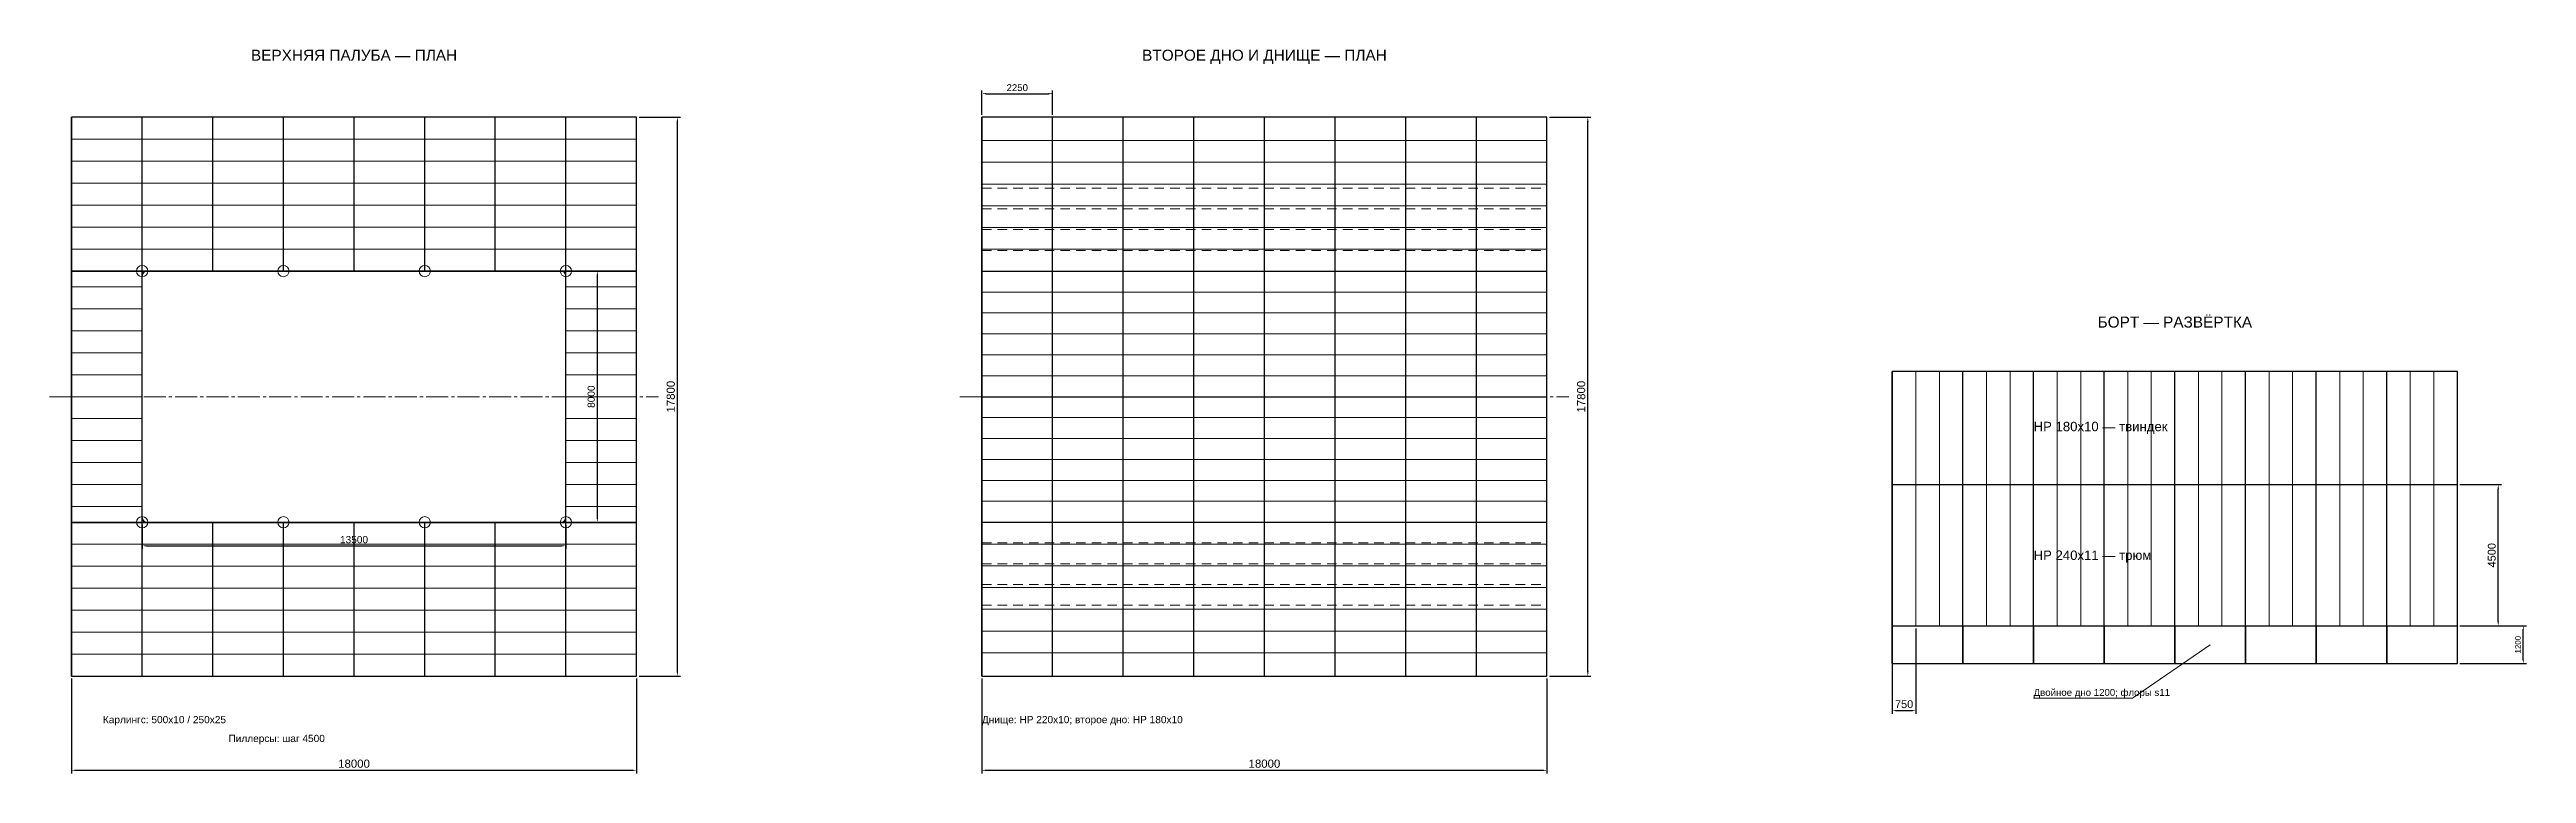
# Model space of a CAD drawing. Header units: millimetres. Extents: x -800 to 110364, y 12297 to 117015.
# Drawn here: x -700 to 78200, y 61500 to 84555 of the extents above; entities that cross this region are included whole.
import ezdxf
from ezdxf.enums import TextEntityAlignment as Align

# ---------------------------------------------------------------- set-up
doc = ezdxf.new("R2010")
doc.units = ezdxf.units.MM
doc.linetypes.add('AXIS', pattern=[1000, 700, -100, 100, -100])
doc.linetypes.add('HIDDEN_P', pattern=[500, 300, -200])
for name, color, linetype, lineweight in [('02_DECK_AXIS', 30, 'AXIS', 13), ('02_DECK_DIM', 2, 'Continuous', 13), ('02_DECK_HULL', 4, 'Continuous', 30), ('02_DECK_STRONG', 5, 'Continuous', 30), ('02_DECK_STRUCT', 7, 'Continuous', 20), ('02_DECK_TEXT', 7, 'Continuous', 13), ('03_BOTTOM_AXIS', 30, 'AXIS', 13), ('03_BOTTOM_DIM', 2, 'Continuous', 13), ('03_BOTTOM_HIDDEN', 8, 'HIDDEN_P', 13), ('03_BOTTOM_HULL', 4, 'Continuous', 30), ('03_BOTTOM_STRONG', 5, 'Continuous', 30), ('03_BOTTOM_STRUCT', 7, 'Continuous', 20), ('03_BOTTOM_TEXT', 7, 'Continuous', 13), ('05_SIDE_DIM', 2, 'Continuous', 13), ('05_SIDE_HULL', 4, 'Continuous', 30), ('05_SIDE_SEAM', 7, 'Continuous', 13), ('05_SIDE_STRONG', 5, 'Continuous', 30), ('05_SIDE_STRUCT', 7, 'Continuous', 20), ('05_SIDE_TEXT', 7, 'Continuous', 13)]:
    doc.layers.add(name, color=color, linetype=linetype, lineweight=lineweight)
doc.styles.add('RU', font='arial.ttf')
doc.dimstyles.get("Standard").update_dxf_attribs({"dimtxt": 2.5, "dimasz": 2.5, "dimexe": 1.25, "dimexo": 0.625, "dimtad": 1, "dimtxsty": 'Standard', "dimcen": 2.5, "dimazin": 3, "dimtfac": 1, "dimtmove": 0, "dimatfit": 3, "dimarcsym": 0})

msp = doc.modelspace()

# ---------------------------------------------------------------- texts
at = {"layer": '02_DECK_TEXT', "style": 'RU'}
msp.add_text('ВЕРХНЯЯ ПАЛУБА — ПЛАН', height=350, dxfattribs=at).set_placement((9000, 84200), align=Align.CENTER)
for s, p in [('Карлингс: 500x10 / 250x25', (1000, 63100)), ('Пиллерсы: шаг 4500', (5000, 62500))]:
    msp.add_text(s, height=230, dxfattribs=at).set_placement(p)
at = {"layer": '03_BOTTOM_TEXT', "style": 'RU'}
msp.add_text('ВТОРОЕ ДНО И ДНИЩЕ — ПЛАН', height=350, dxfattribs=at).set_placement((38000, 84200), align=Align.CENTER)
msp.add_text('Днище: HP 220x10; второе дно: HP 180x10', height=230, dxfattribs=at).set_placement((29000, 63100))
at = {"layer": '05_SIDE_TEXT', "style": 'RU'}
msp.add_text('БОРТ — РАЗВЁРТКА', height=350, dxfattribs=at).set_placement((67000, 75700), align=Align.CENTER)
for s, height, p in [('HP 180x10 — твиндек', 300, (62500, 72400)), ('HP 240x11 — трюм', 300, (62500, 68300)), ('Двойное дно 1200; флоры s11', 220, (62500, 63970))]:
    msp.add_text(s, height=height, dxfattribs=at).set_placement(p)

# ---------------------------------------------------------------- dimensions: what is measured, and where the dimension line sits
at = {"layer": '02_DECK_DIM'}
for base, p1, p2, override in [((19300, 64600), (18000, 64600), (18000, 82400), {"dimtxt": 260, "dimasz": 156, "dimexe": 100, "dimexo": 80, "dimgap": 80, "dimtad": 1, "dimdec": 1, "dimzin": 8, "dimtxsty": 'RU', "dimclrd": 2, "dimclre": 2, "dimclrt": 7}), ((16750, 69500), (15750, 69500), (15750, 77500), {"dimtxt": 230, "dimasz": 138, "dimexe": 100, "dimexo": 80, "dimgap": 80, "dimtad": 1, "dimdec": 1, "dimzin": 8, "dimtxsty": 'RU', "dimclrd": 2, "dimclre": 2, "dimclrt": 7})]:
    msp.add_linear_dim(base=base, p1=p1, p2=p2, angle=90, dimstyle='Standard', override=override, dxfattribs=at).render()
for base, p1, p2, override in [((2250, 68750), (2250, 69500), (15750, 69500), {"dimtxt": 230, "dimasz": 138, "dimexe": 100, "dimexo": 80, "dimgap": 80, "dimtad": 1, "dimdec": 1, "dimzin": 8, "dimtxsty": 'RU', "dimclrd": 2, "dimclre": 2, "dimclrt": 7}), ((0, 61600), (0, 64600), (18000, 64600), {"dimtxt": 260, "dimasz": 156, "dimexe": 100, "dimexo": 80, "dimgap": 80, "dimtad": 1, "dimdec": 1, "dimzin": 8, "dimtxsty": 'RU', "dimclrd": 2, "dimclre": 2, "dimclrt": 7})]:
    msp.add_linear_dim(base=base, p1=p1, p2=p2, dimstyle='Standard', override=override, dxfattribs=at).render()
at = {"layer": '03_BOTTOM_DIM'}
for base, p1, p2, override in [((29000, 83150), (29000, 82400), (31250, 82400), {"dimtxt": 220, "dimasz": 132, "dimexe": 100, "dimexo": 80, "dimgap": 80, "dimtad": 1, "dimdec": 1, "dimzin": 8, "dimtxsty": 'RU', "dimclrd": 2, "dimclre": 2, "dimclrt": 7}), ((29000, 61600), (29000, 64600), (47000, 64600), {"dimtxt": 260, "dimasz": 156, "dimexe": 100, "dimexo": 80, "dimgap": 80, "dimtad": 1, "dimdec": 1, "dimzin": 8, "dimtxsty": 'RU', "dimclrd": 2, "dimclre": 2, "dimclrt": 7})]:
    msp.add_linear_dim(base=base, p1=p1, p2=p2, dimstyle='Standard', override=override, dxfattribs=at).render()
msp.add_linear_dim(base=(48300, 64600), p1=(47000, 64600), p2=(47000, 82400), angle=90, dimstyle='Standard', override={"dimtxt": 260, "dimasz": 156, "dimexe": 100, "dimexo": 80, "dimgap": 80, "dimtad": 1, "dimdec": 1, "dimzin": 8, "dimtxsty": 'RU', "dimclrd": 2, "dimclre": 2, "dimclrt": 7}, dxfattribs=at).render()
at = {"layer": '05_SIDE_DIM'}
for base, p1, p2, override in [((77300, 66200), (76000, 66200), (76000, 70700), {"dimtxt": 250, "dimasz": 150, "dimexe": 100, "dimexo": 80, "dimgap": 80, "dimtad": 1, "dimdec": 1, "dimzin": 8, "dimtxsty": 'RU', "dimclrd": 2, "dimclre": 2, "dimclrt": 7}), ((78100, 65000), (76000, 65000), (76000, 66200), {"dimtxt": 180, "dimasz": 108, "dimexe": 100, "dimexo": 80, "dimgap": 80, "dimtad": 1, "dimdec": 1, "dimzin": 8, "dimtxsty": 'RU', "dimclrd": 2, "dimclre": 2, "dimclrt": 7})]:
    msp.add_linear_dim(base=base, p1=p1, p2=p2, angle=90, dimstyle='Standard', override=override, dxfattribs=at).render()
msp.add_linear_dim(base=(58000, 63500), p1=(58000, 66200), p2=(58750, 66200), dimstyle='Standard', override={"dimtxt": 250, "dimasz": 150, "dimexe": 100, "dimexo": 80, "dimgap": 80, "dimtad": 1, "dimdec": 1, "dimzin": 8, "dimtxsty": 'RU', "dimclrd": 2, "dimclre": 2, "dimclrt": 7}, dxfattribs=at).render()

# ---------------------------------------------------------------- linework, layer by layer
at = {"layer": '02_DECK_AXIS'}
for p, q in [((2000, 77500), (2500, 77500)), ((6500, 77500), (7000, 77500)), ((11000, 77500), (11500, 77500)), ((15500, 77500), (16000, 77500)), ((-700, 73500), (18700, 73500)), ((2000, 69500), (2500, 69500)), ((6500, 69500), (7000, 69500)), ((11000, 69500), (11500, 69500)), ((15500, 69500), (16000, 69500))]:
    msp.add_line(p, q, dxfattribs=at)
at = {"layer": '02_DECK_HULL'}
for p, q in [((2250, 69650), (2250, 77350)), ((2400, 77500), (15600, 77500)), ((15750, 69650), (15750, 77350)), ((2400, 69500), (15600, 69500))]:
    msp.add_line(p, q, dxfattribs=at)
msp.add_lwpolyline([(0, 64600), (18000, 64600), (18000, 82400), (0, 82400)], close=True, dxfattribs=at)
for centre, start, end in [((2400, 77350), 90, 180), ((15600, 77350), 0, 90), ((2400, 69650), 180, 270), ((15600, 69650), 270, 360)]:
    msp.add_arc(centre, 150, start, end, dxfattribs=at)
at = {"layer": '02_DECK_STRONG'}
for p, q in [((0, 64600), (0, 82400)), ((2250, 64600), (2250, 82400)), ((4500, 77500), (4500, 82400)), ((6750, 77500), (6750, 82400)), ((9000, 77500), (9000, 82400)), ((11250, 77500), (11250, 82400)), ((13500, 77500), (13500, 82400)), ((15750, 64600), (15750, 82400)), ((18000, 64600), (18000, 82400)), ((0, 77505), (18000, 77505)), ((0, 77500), (18000, 77500)), ((0, 77495), (18000, 77495)), ((0, 69505), (18000, 69505)), ((0, 69500), (18000, 69500)), ((0, 69495), (18000, 69495)), ((4500, 64600), (4500, 69500)), ((6750, 64600), (6750, 69500)), ((9000, 64600), (9000, 69500)), ((11250, 64600), (11250, 69500)), ((13500, 64600), (13500, 69500))]:
    msp.add_line(p, q, dxfattribs=at)
at = {"layer": '02_DECK_STRUCT'}
for p, q in [((0, 81700), (18000, 81700)), ((0, 81000), (18000, 81000)), ((0, 80300), (18000, 80300)), ((0, 79600), (18000, 79600)), ((0, 78900), (18000, 78900)), ((0, 78200), (18000, 78200)), ((0, 77000), (2250, 77000)), ((15750, 77000), (18000, 77000)), ((0, 76300), (2250, 76300)), ((15750, 76300), (18000, 76300)), ((0, 75600), (2250, 75600)), ((15750, 75600), (18000, 75600)), ((0, 74900), (2250, 74900)), ((0, 74200), (2250, 74200)), ((15750, 74900), (18000, 74900)), ((15750, 74200), (18000, 74200)), ((0, 73500), (2250, 73500)), ((15750, 73500), (18000, 73500)), ((0, 72800), (2250, 72800)), ((15750, 72800), (18000, 72800)), ((0, 72100), (2250, 72100)), ((15750, 72100), (18000, 72100)), ((0, 71400), (2250, 71400)), ((15750, 71400), (18000, 71400)), ((0, 70700), (2250, 70700)), ((15750, 70700), (18000, 70700)), ((0, 70000), (2250, 70000)), ((15750, 70000), (18000, 70000)), ((0, 68800), (18000, 68800)), ((0, 68100), (18000, 68100)), ((0, 67400), (18000, 67400)), ((0, 66700), (18000, 66700)), ((0, 66000), (18000, 66000)), ((0, 65300), (18000, 65300))]:
    msp.add_line(p, q, dxfattribs=at)
for centre in [(2250, 77500), (6750, 77500), (11250, 77500), (15750, 77500), (2250, 69500), (6750, 69500), (11250, 69500), (15750, 69500)]:
    msp.add_circle(centre, 180, dxfattribs=at)
at = {"layer": '03_BOTTOM_AXIS'}
msp.add_line((28300, 73500), (47700, 73500), dxfattribs=at)
at = {"layer": '03_BOTTOM_HIDDEN'}
for p, q in [((29000, 80140), (47000, 80140)), ((29000, 79480), (47000, 79480)), ((29000, 78820), (47000, 78820)), ((29000, 78160), (47000, 78160)), ((29000, 68840), (47000, 68840)), ((29000, 68180), (47000, 68180)), ((29000, 67520), (47000, 67520)), ((29000, 66860), (47000, 66860))]:
    msp.add_line(p, q, dxfattribs=at)
at = {"layer": '03_BOTTOM_HULL'}
msp.add_lwpolyline([(29000, 64600), (47000, 64600), (47000, 82400), (29000, 82400)], close=True, dxfattribs=at)
at = {"layer": '03_BOTTOM_STRONG'}
for p, q in [((29000, 64600), (29000, 82400)), ((31250, 64600), (31250, 82400)), ((33500, 64600), (33500, 82400)), ((35750, 64600), (35750, 82400)), ((38000, 64600), (38000, 82400)), ((40250, 64600), (40250, 82400)), ((42500, 64600), (42500, 82400)), ((44750, 64600), (44750, 82400)), ((47000, 64600), (47000, 82400)), ((29000, 77500), (47000, 77500)), ((29000, 73500), (47000, 73500)), ((29000, 69500), (47000, 69500))]:
    msp.add_line(p, q, dxfattribs=at)
at = {"layer": '03_BOTTOM_STRUCT'}
for p, q in [((29000, 81656.45), (47000, 81656.45)), ((29000, 80963.71), (47000, 80963.71)), ((29000, 80270.97), (47000, 80270.97)), ((29000, 79578.23), (47000, 79578.23)), ((29000, 78885.48), (47000, 78885.48)), ((29000, 78192.74), (47000, 78192.74)), ((29000, 76833.33), (47000, 76833.33)), ((29000, 76166.67), (47000, 76166.67)), ((29000, 75500), (47000, 75500)), ((29000, 74833.33), (47000, 74833.33)), ((29000, 74166.67), (47000, 74166.67)), ((29000, 72833.33), (47000, 72833.33)), ((29000, 72166.67), (47000, 72166.67)), ((29000, 71500), (47000, 71500)), ((29000, 70833.33), (47000, 70833.33)), ((29000, 70166.67), (47000, 70166.67)), ((29000, 68807.26), (47000, 68807.26)), ((29000, 68114.52), (47000, 68114.52)), ((29000, 67421.77), (47000, 67421.77)), ((29000, 66729.03), (47000, 66729.03)), ((29000, 66036.29), (47000, 66036.29)), ((29000, 65343.55), (47000, 65343.55))]:
    msp.add_line(p, q, dxfattribs=at)
at = {"layer": '05_SIDE_HULL'}
msp.add_line((58000, 66200), (76000, 66200), dxfattribs=at)
msp.add_lwpolyline([(58000, 65000), (76000, 65000), (76000, 74300), (58000, 74300)], close=True, dxfattribs=at)
at = {"layer": '05_SIDE_SEAM'}
for p in [(68125, 65600), (62500, 63900)]:
    msp.add_line(p, (65648.2, 63900), dxfattribs=at)
at = {"layer": '05_SIDE_STRONG'}
for p, q in [((58000, 66200), (58000, 74300)), ((60250, 66200), (60250, 74300)), ((62500, 66200), (62500, 74300)), ((64750, 66200), (64750, 74300)), ((67000, 66200), (67000, 74300)), ((69250, 66200), (69250, 74300)), ((71500, 66200), (71500, 74300)), ((73750, 66200), (73750, 74300)), ((76000, 66200), (76000, 74300)), ((58000, 70700), (76000, 70700)), ((58000, 65000), (58000, 66200)), ((60250, 65000), (60250, 66200)), ((60261, 65000), (60261, 66200)), ((62500, 65000), (62500, 66200)), ((62511, 65000), (62511, 66200)), ((64750, 65000), (64750, 66200)), ((64761, 65000), (64761, 66200)), ((67000, 65000), (67000, 66200)), ((67011, 65000), (67011, 66200)), ((69250, 65000), (69250, 66200)), ((69261, 65000), (69261, 66200)), ((71500, 65000), (71500, 66200)), ((71511, 65000), (71511, 66200)), ((73750, 65000), (73750, 66200)), ((73761, 65000), (73761, 66200)), ((76000, 65000), (76000, 66200))]:
    msp.add_line(p, q, dxfattribs=at)
at = {"layer": '05_SIDE_STRUCT'}
for p, q in [((58000, 66200), (58000, 74300)), ((58750, 66200), (58750, 74300)), ((59500, 66200), (59500, 74300)), ((60250, 66200), (60250, 74300)), ((61000, 66200), (61000, 74300)), ((61750, 66200), (61750, 74300)), ((62500, 66200), (62500, 74300)), ((63250, 66200), (63250, 74300)), ((64000, 66200), (64000, 74300)), ((64750, 66200), (64750, 74300)), ((65500, 66200), (65500, 74300)), ((66250, 66200), (66250, 74300)), ((67000, 66200), (67000, 74300)), ((67750, 66200), (67750, 74300)), ((68500, 66200), (68500, 74300)), ((69250, 66200), (69250, 74300)), ((70000, 66200), (70000, 74300)), ((70750, 66200), (70750, 74300)), ((71500, 66200), (71500, 74300)), ((72250, 66200), (72250, 74300)), ((73000, 66200), (73000, 74300)), ((73750, 66200), (73750, 74300)), ((74500, 66200), (74500, 74300)), ((75250, 66200), (75250, 74300)), ((76000, 66200), (76000, 74300))]:
    msp.add_line(p, q, dxfattribs=at)

msp.set_redraw_order([(e.dxf.handle, doc.entitydb.next_handle()) for e in msp.query("TEXT MTEXT ATTDEF DIMENSION ARC_DIMENSION")])  # texts and dimensions are drawn at this point

doc.saveas('drawing.dxf')
